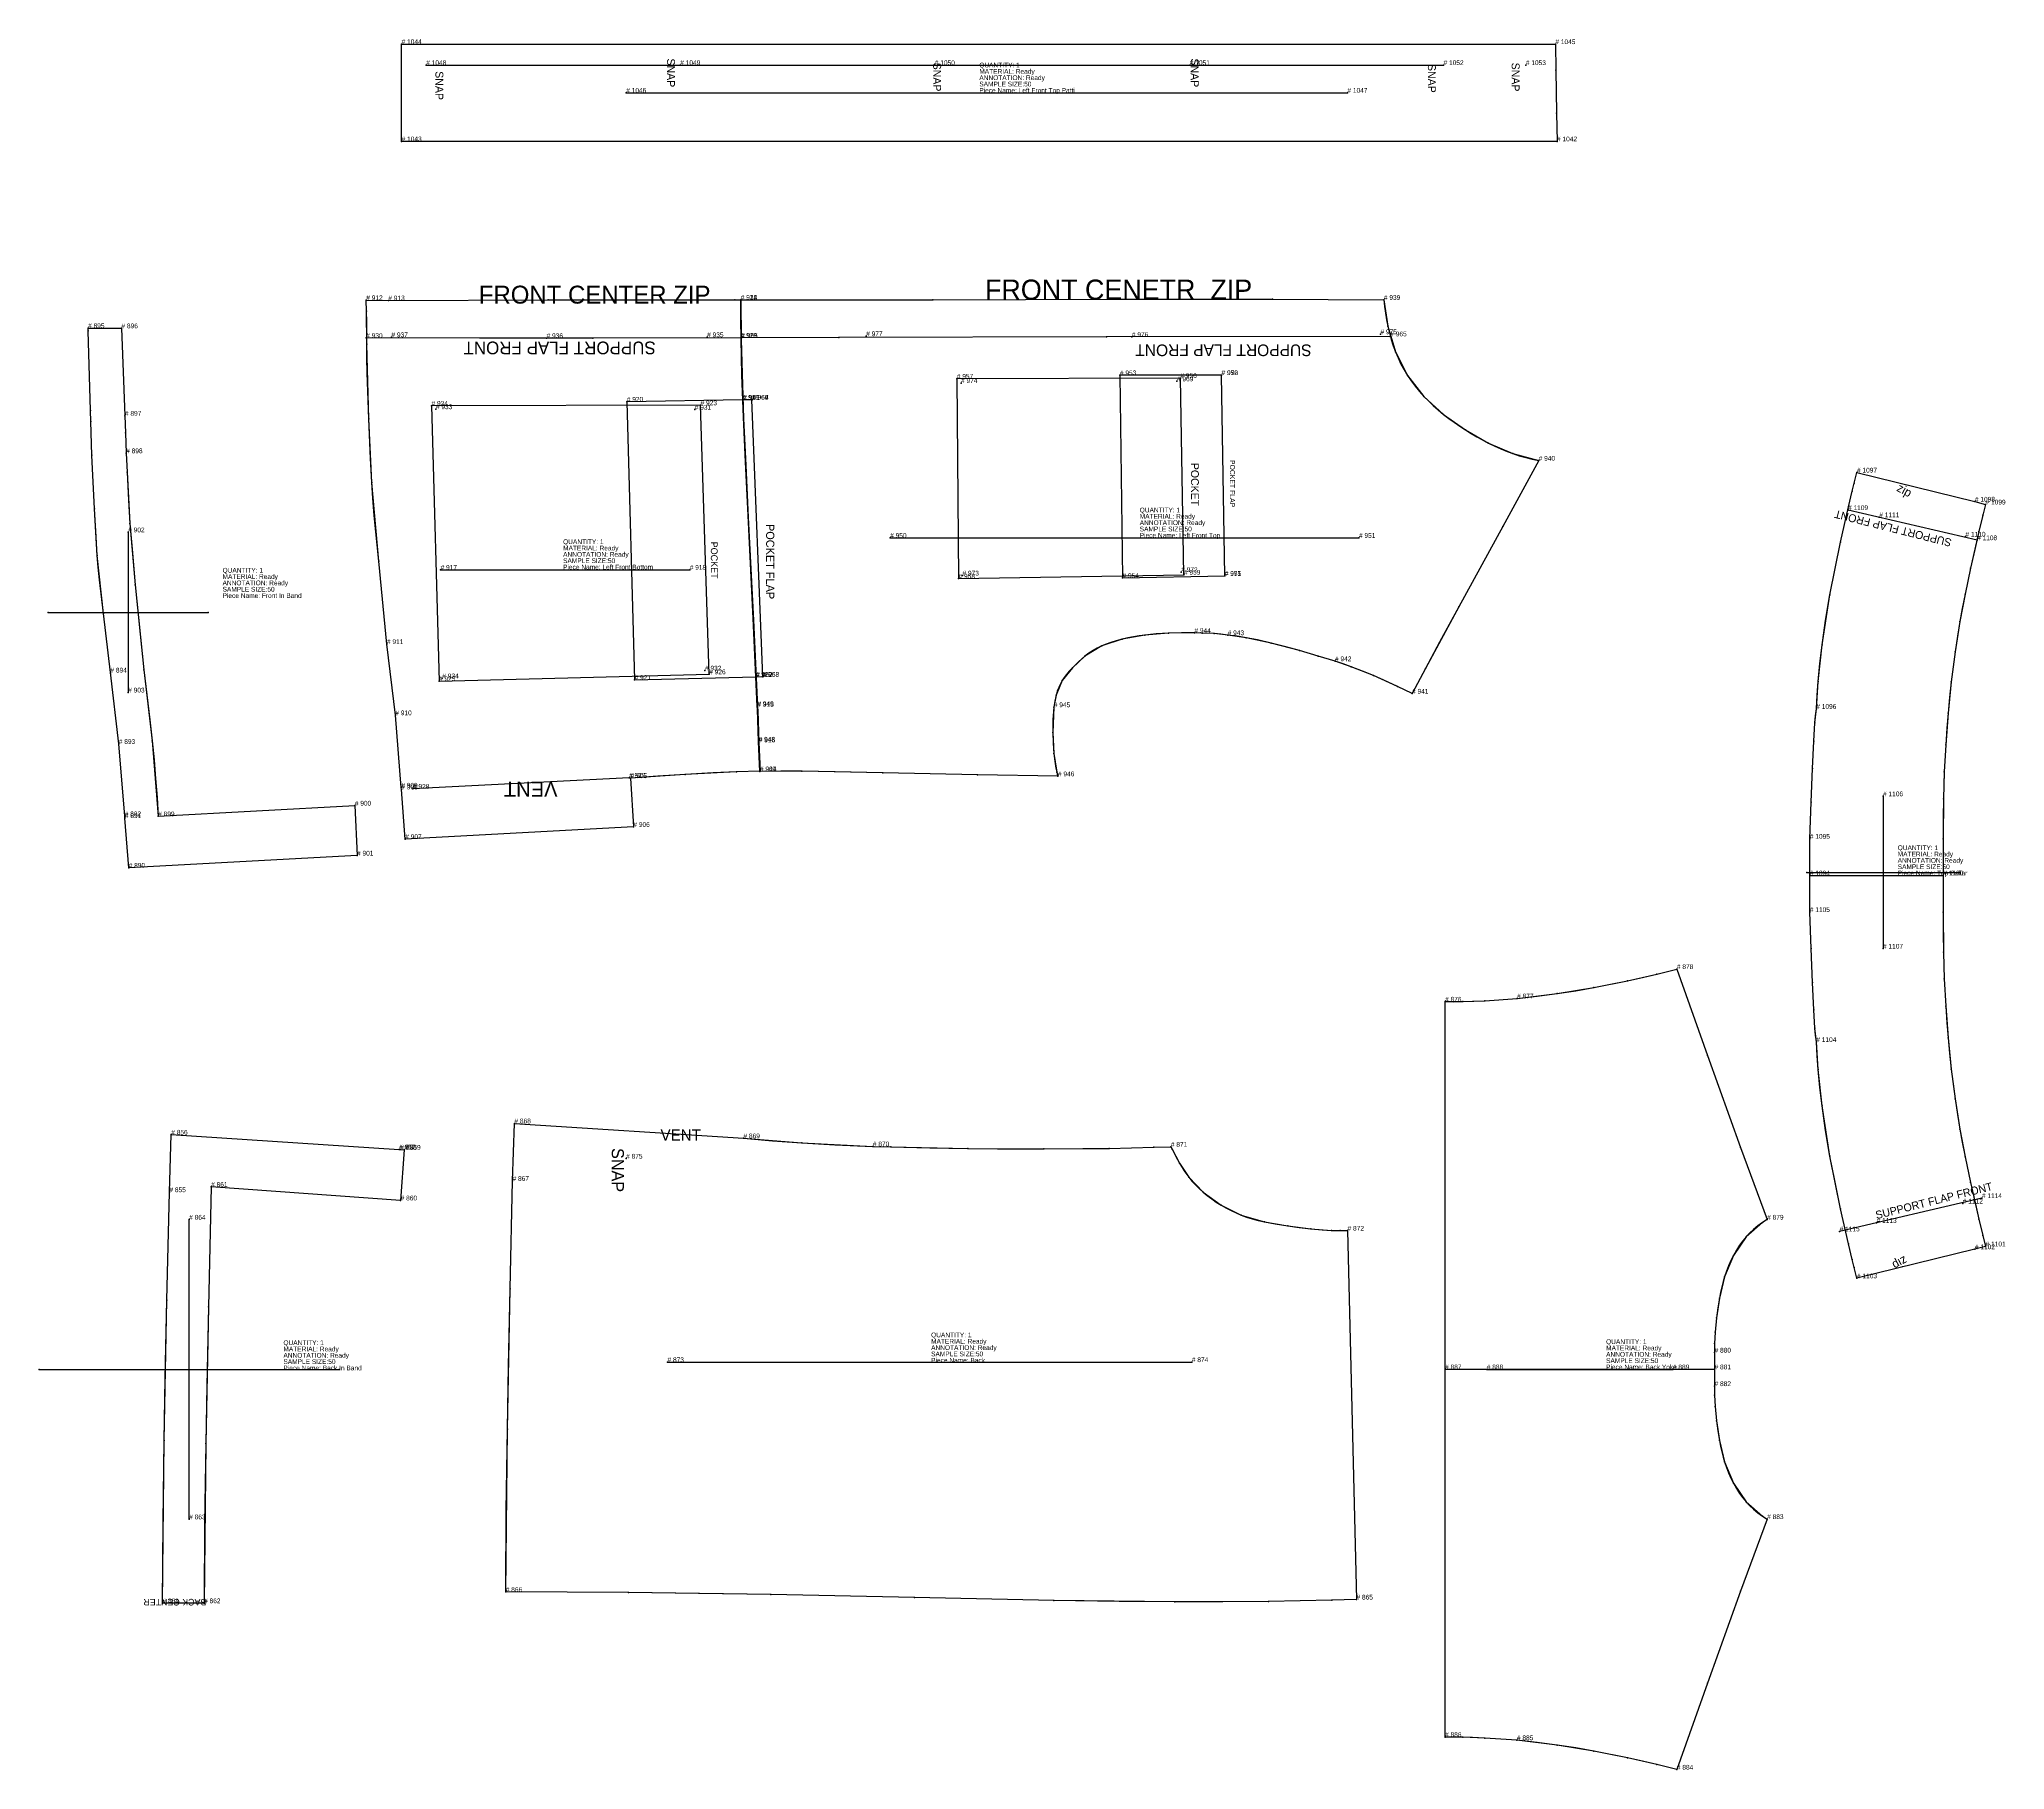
# Model space of a CAD drawing. Extents: x -8402 to 434, y -368 to 2685.
# Drawn here: x -4257 to -3015, y -159 to 935 of the extents above; entities that cross this region are included whole.
import ezdxf

# ---------------------------------------------------------------- set-up
doc = ezdxf.new("R2010")
doc.units = 0

# ---------------------------------------------------------------- blocks, each defined once
blk = doc.blocks.new('Back In Band_5041')
at = {"layer": '1'}
blk.add_lwpolyline([(-4179.4702, -53.74), (-4178.4399, 49.17), (-4176.6699, 137.94), (-4175.1099, 206.18), (-4173.9302, 242.56), (-4030, 233.17), (-4029.2, 233.12), (-4026.6899, 232.98), (-4028.97, 200.96), (-4148.7598, 209.54), (-4150.4302, 133.74), (-4152.1802, 47.24), (-4153.21, -53.71), (-4179.4702, -53.74)], close=True, dxfattribs=at)
at = {"layer": '2'}
for p in [(-4173.9302, 242.56), (-4030, 233.17), (-4029.2, 233.12), (-4026.6899, 232.98), (-4175.1099, 206.18), (-4148.7598, 209.54), (-4028.97, 200.96), (-4162.6201, 188.82), (-4257.3599, 94.08), (-4067.8799, 94.08), (-4162.6201, -0.66), (-4179.4702, -53.74), (-4153.21, -53.71)]:
    blk.add_point(p, dxfattribs=at)
at = {"layer": '3'}
for p in [(-4176.6699, 137.94), (-4150.4302, 133.74), (-4178.4399, 49.17), (-4152.1802, 47.24)]:
    blk.add_point(p, dxfattribs=at)
at = {"layer": '4'}
for p in [(-4029.2, 233.12, 5), (-4179.4702, -53.74, 5), (-4153.21, -53.71, 5)]:
    blk.add_point(p, dxfattribs=at)
at = {"layer": '5'}
blk.add_line((-4257.3599, 94.08), (-4067.8799, 94.08), dxfattribs=at)
at = {"layer": '7'}
blk.add_line((-4162.6201, -0.66), (-4162.6201, 188.82), dxfattribs=at)
at = {"layer": '84'}
blk.add_lwpolyline([(-4179.4702, -53.74), (-4179.1099, -2.28), (-4178.4399, 49.17), (-4177.73, 88.34), (-4176.6699, 137.94), (-4175.1099, 206.18), (-4173.9302, 242.56), (-4030, 233.17), (-4029.2, 233.12), (-4026.6899, 232.98), (-4028.97, 200.96), (-4148.7598, 209.54), (-4150.4302, 133.74), (-4151.5, 83.77), (-4152.1802, 47.24), (-4152.8599, -3.23), (-4153.21, -53.71), (-4179.4702, -53.74)], close=True, dxfattribs=at)
at = {"layer": '1'}
for s, p in [('# 856', (-4173.9302, 242.56)), ('# 857', (-4030, 233.17)), ('# 858', (-4029.2, 233.12)), ('# 859', (-4026.6899, 232.98)), ('# 861', (-4148.7598, 209.54)), ('# 855', (-4175.1099, 206.18)), ('# 860', (-4028.97, 200.96)), ('QUANTITY: 1', (-4103.0698, 109.53)), ('ANNOTATION: Ready', (-4103.0698, 101.53)), ('SAMPLE SIZE:50', (-4103.0698, 97.53)), ('MATERIAL: Ready', (-4103.0698, 105.53)), ('Piece Name: Back In Band', (-4103.0698, 93.53)), ('# 854', (-4179.4702, -53.74)), ('# 862', (-4153.21, -53.71))]:
    blk.add_text(s, height=3, dxfattribs=at).set_placement(p)
at = {"layer": '15'}
blk.add_text('BACK CENTER', height=4.19, rotation=180, dxfattribs=at).set_placement((-4151.7598, -50.95))
at = {"layer": '7'}
for s, p in [('# 864', (-4162.6201, 188.82)), ('# 863', (-4162.6201, -0.66))]:
    blk.add_text(s, height=3, dxfattribs=at).set_placement(p)
blk = doc.blocks.new('Back_5042')
at = {"layer": '1'}
blk.add_lwpolyline([(-3424.8301, -51.37), (-3440.49, -51.74), (-3480.54, -52.57), (-3539.7, -52.88), (-3616.22, -51.94), (-3704.1599, -50.1), (-3795.0801, -48.24), (-3884.9299, -47.01), (-3962.5601, -46.59), (-3961.53, 56.29), (-3959.79, 145.07), (-3958.23, 213.3), (-3957.05, 249.69), (-3812.29, 240.24), (-3775.47, 237.28), (-3730.52, 235.14), (-3719.22, 234.76), (-3670.5701, 233.75), (-3622.3601, 233.65), (-3581.1299, 233.86), (-3552.8899, 234.58), (-3542.1699, 234.89), (-3541.4399, 233.3), (-3536.8, 224.59), (-3530.8201, 215.62), (-3521.8101, 206.23), (-3510.47, 197.98), (-3497.6299, 191.67), (-3483.0801, 187.42), (-3468.1299, 184.84), (-3453.73, 183.04), (-3440.6699, 181.95), (-3435.24, 181.84), (-3430.46, 181.84), (-3424.8301, -51.37)], close=True, dxfattribs=at)
at = {"layer": '13'}
blk.add_point((-3886.46, 227.38, 10), dxfattribs=at)
at = {"layer": '2'}
for p in [(-3957.05, 249.69), (-3812.29, 240.24), (-3542.1699, 234.89), (-3958.23, 213.3), (-3430.46, 181.84), (-3860.28, 98.73), (-3528.8999, 98.73), (-3962.5601, -46.59), (-3424.8301, -51.37)]:
    blk.add_point(p, dxfattribs=at)
at = {"layer": '3'}
for p in [(-3775.47, 237.28), (-3730.52, 235.14), (-3719.22, 234.76), (-3670.5701, 233.75), (-3622.3601, 233.65), (-3581.1299, 233.86), (-3552.8899, 234.58), (-3541.4399, 233.3), (-3536.8, 224.59), (-3530.8201, 215.62), (-3521.8101, 206.23), (-3510.47, 197.98), (-3497.6299, 191.67), (-3483.0801, 187.42), (-3468.1299, 184.84), (-3453.73, 183.04), (-3440.6699, 181.95), (-3435.24, 181.84), (-3959.79, 145.07), (-3961.53, 56.29), (-3884.9299, -47.01), (-3795.0801, -48.24), (-3704.1599, -50.1), (-3616.22, -51.94), (-3539.7, -52.88), (-3480.54, -52.57), (-3440.49, -51.74)]:
    blk.add_point(p, dxfattribs=at)
at = {"layer": '4'}
for p in [(-3812.29, 240.24, 5), (-3730.52, 235.14, 5), (-3430.46, 181.84, 5), (-3962.5601, -46.59, 5)]:
    blk.add_point(p, dxfattribs=at)
at = {"layer": '5'}
blk.add_line((-3860.28, 98.73), (-3528.8999, 98.73), dxfattribs=at)
at = {"layer": '7'}
blk.add_line((-3860.28, 98.73), (-3528.8999, 98.73), dxfattribs=at)
at = {"layer": '84'}
blk.add_lwpolyline([(-3424.8301, -51.37), (-3440.49, -51.74), (-3480.54, -52.57), (-3509.3401, -52.87), (-3539.7, -52.88), (-3574.9199, -52.58), (-3616.22, -51.94), (-3704.1599, -50.1), (-3795.0801, -48.24), (-3840.71, -47.52), (-3884.9299, -47.01), (-3923.74, -46.72), (-3962.5601, -46.59), (-3962.2, 4.85), (-3961.53, 56.29), (-3960.8201, 96.08), (-3959.79, 145.07), (-3958.23, 213.3), (-3957.05, 249.69), (-3812.29, 240.24), (-3793.8899, 238.61), (-3775.47, 237.28), (-3754.6499, 236.13), (-3730.52, 235.14), (-3719.22, 234.76), (-3694.47, 234.11), (-3670.5701, 233.75), (-3651.78, 233.65), (-3622.3601, 233.65), (-3597.8601, 233.68), (-3581.1299, 233.86), (-3552.8899, 234.58), (-3542.1699, 234.89), (-3541.4399, 233.3), (-3539.3101, 229.06), (-3536.8, 224.59), (-3533.75, 219.69), (-3530.8201, 215.62), (-3528.8301, 213.21), (-3526.6699, 210.84), (-3524.3301, 208.51), (-3521.8101, 206.23), (-3519.1201, 204), (-3516.3301, 201.88), (-3513.45, 199.87), (-3510.47, 197.98), (-3507.3401, 196.18), (-3504.1499, 194.52), (-3500.9099, 193.02), (-3497.6299, 191.67), (-3494.28, 190.47), (-3490.76, 189.36), (-3487.04, 188.35), (-3483.0801, 187.42), (-3476.25, 186.1), (-3468.1299, 184.84), (-3461.1599, 183.91), (-3453.73, 183.04), (-3446.48, 182.32), (-3440.6699, 181.95), (-3435.24, 181.84), (-3430.46, 181.84), (-3424.8301, -51.37)], close=True, dxfattribs=at)
at = {"layer": '1'}
for s, p in [('# 868', (-3957.05, 249.69)), ('# 869', (-3812.29, 240.24)), ('# 870', (-3730.52, 235.14)), ('# 871', (-3542.1699, 234.89)), ('# 867', (-3958.23, 213.3)), ('# 872', (-3430.46, 181.84)), ('QUANTITY: 1', (-3693.6899, 114.4)), ('MATERIAL: Ready', (-3693.6899, 110.4)), ('ANNOTATION: Ready', (-3693.6899, 106.4)), ('SAMPLE SIZE:50', (-3693.6899, 102.4)), ('Piece Name: Back', (-3693.6899, 98.4)), ('# 866', (-3962.5601, -46.59)), ('# 865', (-3424.8301, -51.37))]:
    blk.add_text(s, height=3, dxfattribs=at).set_placement(p)
at = {"layer": '13'}
blk.add_text('# 875', height=3, dxfattribs=at).set_placement((-3886.46, 227.38))
at = {"layer": '15'}
blk.add_text('VENT', height=7.15, dxfattribs=at).set_placement((-3864.73, 238.71))
blk.add_text('SNAP', height=7.65, rotation=270, dxfattribs=at).set_placement((-3895.53, 234.07))
at = {"layer": '7'}
for s, p in [('# 873', (-3860.28, 98.73)), ('# 874', (-3528.8999, 98.73))]:
    blk.add_text(s, height=3, dxfattribs=at).set_placement(p)
blk = doc.blocks.new('Back Yoke_5043')
at = {"layer": '1'}
blk.add_lwpolyline([(-3368.8401, 326.65), (-3357.6899, 326.62), (-3343.76, 327.25), (-3323.3201, 328.65), (-3298.0701, 331.72), (-3274.8601, 335.53), (-3253.5601, 339.87), (-3235.03, 344.01), (-3222.3401, 347.24), (-3202.8899, 292.49), (-3182.03, 234.41), (-3165.28, 188.82), (-3168.23, 186.92), (-3178.5901, 177.94), (-3186.54, 166.17), (-3192.1899, 152.72), (-3195.4399, 139.14), (-3197.21, 126.77), (-3198.05, 117.63), (-3198.5, 110.56), (-3198.5, 104.77), (-3198.5, 94.16), (-3198.5, 83.55), (-3198.5, 77.76), (-3198.05, 70.69), (-3197.21, 61.55), (-3195.4399, 49.18), (-3192.1899, 35.6), (-3186.54, 22.15), (-3178.6001, 10.39), (-3168.23, 1.41), (-3165.28, -0.5), (-3182.03, -46.09), (-3202.8899, -104.17), (-3222.3401, -158.92), (-3235.03, -155.69), (-3253.52, -151.56), (-3274.8601, -147.21), (-3298.0701, -143.4), (-3323.4199, -140.32), (-3343.76, -138.93), (-3357.6899, -138.3), (-3368.8401, -138.33), (-3368.8401, 94.16), (-3368.8401, 326.65)], close=True, dxfattribs=at)
at = {"layer": '2'}
for p in [(-3222.3401, 347.24), (-3368.8401, 326.65), (-3323.3201, 328.65), (-3165.28, 188.82), (-3198.5, 104.77), (-3368.8401, 94.16), (-3368.8401, 94.16), (-3342.49, 94.15), (-3224.8501, 94.15), (-3198.5, 94.16), (-3198.5, 94.16), (-3198.5, 83.55), (-3165.28, -0.5), (-3368.8401, -138.33), (-3323.4199, -140.32), (-3222.3401, -158.92)]:
    blk.add_point(p, dxfattribs=at)
at = {"layer": '3'}
for p in [(-3274.8601, 335.53), (-3253.5601, 339.87), (-3235.03, 344.01), (-3357.6899, 326.62), (-3343.76, 327.25), (-3298.0701, 331.72), (-3202.8899, 292.49), (-3182.03, 234.41), (-3168.23, 186.92), (-3178.5901, 177.94), (-3186.54, 166.17), (-3192.1899, 152.72), (-3195.4399, 139.14), (-3197.21, 126.77), (-3198.05, 117.63), (-3198.5, 110.56), (-3198.5, 77.76), (-3198.05, 70.69), (-3197.21, 61.55), (-3195.4399, 49.18), (-3192.1899, 35.6), (-3186.54, 22.15), (-3178.6001, 10.39), (-3168.23, 1.41), (-3182.03, -46.09), (-3202.8899, -104.17), (-3357.6899, -138.3), (-3343.76, -138.93), (-3298.0701, -143.4), (-3274.8601, -147.21), (-3253.52, -151.56), (-3235.03, -155.69)]:
    blk.add_point(p, dxfattribs=at)
at = {"layer": '4'}
for p in [(-3323.3201, 328.65, 5), (-3368.8401, 94.16, 5), (-3198.5, 94.16, 5), (-3323.4199, -140.32, 5)]:
    blk.add_point(p, dxfattribs=at)
at = {"layer": '5'}
blk.add_line((-3342.49, 94.15), (-3224.8501, 94.15), dxfattribs=at)
at = {"layer": '7'}
blk.add_line((-3342.49, 94.15), (-3224.8501, 94.15), dxfattribs=at)
at = {"layer": '8'}
blk.add_lwpolyline([(-3198.5, 94.16), (-3368.8401, 94.16)], dxfattribs=at)
at = {"layer": '84'}
blk.add_lwpolyline([(-3368.8401, 326.65), (-3363.26, 326.57), (-3357.6899, 326.62), (-3351.48, 326.83), (-3343.76, 327.25), (-3323.3201, 328.65), (-3310.6799, 330.05), (-3298.0701, 331.72), (-3286.24, 333.53), (-3274.8601, 335.53), (-3265.4299, 337.38), (-3253.5601, 339.87), (-3243.1899, 342.13), (-3235.03, 344.01), (-3222.3401, 347.24), (-3202.8899, 292.49), (-3182.03, 234.41), (-3165.28, 188.82), (-3168.23, 186.92), (-3171.1499, 184.81), (-3173.8601, 182.6), (-3176.3401, 180.31), (-3178.5901, 177.94), (-3180.7, 175.38), (-3182.72, 172.58), (-3184.6599, 169.52), (-3186.54, 166.17), (-3188.1899, 162.89), (-3189.6799, 159.54), (-3191.01, 156.15), (-3192.1899, 152.72), (-3193.1001, 149.64), (-3193.9399, 146.38), (-3194.71, 142.9), (-3195.4399, 139.14), (-3196.4199, 133.07), (-3197.21, 126.77), (-3198.05, 117.63), (-3198.5, 110.56), (-3198.5, 104.77), (-3198.5, 94.16), (-3198.5, 83.55), (-3198.5, 77.76), (-3198.05, 70.69), (-3197.21, 61.55), (-3196.4199, 55.25), (-3195.4399, 49.18), (-3194.71, 45.42), (-3193.9399, 41.94), (-3193.1001, 38.68), (-3192.1899, 35.6), (-3191.01, 32.17), (-3189.6799, 28.78), (-3188.1899, 25.44), (-3186.54, 22.15), (-3184.6599, 18.8), (-3182.72, 15.74), (-3180.71, 12.94), (-3178.6001, 10.39), (-3176.3601, 8.03), (-3173.8799, 5.75), (-3171.1699, 3.54), (-3168.23, 1.41), (-3165.28, -0.5), (-3182.03, -46.09), (-3202.8899, -104.17), (-3222.3401, -158.92), (-3235.03, -155.69), (-3243.1499, -153.82), (-3253.52, -151.56), (-3265.4299, -149.06), (-3274.8601, -147.21), (-3286.23, -145.21), (-3298.0701, -143.4), (-3310.73, -141.73), (-3323.4199, -140.32), (-3343.76, -138.93), (-3351.49, -138.51), (-3357.6899, -138.3), (-3363.26, -138.25), (-3368.8401, -138.33), (-3368.8401, 94.16), (-3368.8401, 326.65)], close=True, dxfattribs=at)
at = {"layer": '85'}
blk.add_lwpolyline([(-3198.5, 94.16), (-3368.8401, 94.16)], dxfattribs=at)
at = {"layer": '1'}
for s, p in [('# 878', (-3222.3401, 347.24)), ('# 876', (-3368.8401, 326.65)), ('# 877', (-3323.3201, 328.65)), ('# 879', (-3165.28, 188.82)), ('QUANTITY: 1', (-3267.0601, 110.15)), ('ANNOTATION: Ready', (-3267.0601, 102.15)), ('SAMPLE SIZE:50', (-3267.0601, 98.15)), ('MATERIAL: Ready', (-3267.0601, 106.15)), ('# 880', (-3198.5, 104.77)), ('# 887', (-3368.8401, 94.16)), ('Piece Name: Back Yoke', (-3267.0601, 94.15)), ('# 881', (-3198.5, 94.16)), ('# 882', (-3198.5, 83.55)), ('# 883', (-3165.28, -0.5)), ('# 886', (-3368.8401, -138.33)), ('# 885', (-3323.4199, -140.32)), ('# 884', (-3222.3401, -158.92))]:
    blk.add_text(s, height=3, dxfattribs=at).set_placement(p)
at = {"layer": '7'}
for s, p in [('# 888', (-3342.49, 94.15)), ('# 889', (-3224.8501, 94.15))]:
    blk.add_text(s, height=3, dxfattribs=at).set_placement(p)
at = {"layer": '8'}
for s, p in [('# 887', (-3368.8401, 94.16)), ('# 881', (-3198.5, 94.16))]:
    blk.add_text(s, height=3, dxfattribs=at).set_placement(p)
blk = doc.blocks.new('Front In Band_5044')
at = {"layer": '1'}
blk.add_lwpolyline([(-4200.8701, 411.28), (-4203.2798, 442.7), (-4203.3701, 443.85), (-4207.1201, 489.58), (-4212.4199, 534.72), (-4216.8501, 572.09), (-4220.71, 608.69), (-4222.4502, 638.3), (-4224.0801, 672.2), (-4224.71, 693.49), (-4224.9199, 700.3), (-4226.4702, 750.68), (-4226.5298, 752.47), (-4205.4399, 752.36), (-4203.2202, 697.08), (-4202.8799, 686.16), (-4202.46, 673.36), (-4201.9199, 661.37), (-4200.0801, 629.02), (-4196.6802, 590.14), (-4191.25, 536.45), (-4186.02, 491.49), (-4182.2402, 443.8), (-4057.9299, 450.6), (-4056.54, 418.99), (-4200.8701, 411.28)], close=True, dxfattribs=at)
at = {"layer": '2'}
for p in [(-4226.5298, 752.47), (-4205.4399, 752.36), (-4203.2202, 697.08), (-4202.46, 673.36), (-4201.1802, 623.36), (-4251.8101, 572.73), (-4150.5498, 572.73), (-4212.4199, 534.72), (-4201.1802, 522.1), (-4207.1201, 489.58), (-4057.9299, 450.6), (-4203.3701, 443.85), (-4203.2798, 442.7), (-4182.2402, 443.8), (-4200.8701, 411.28), (-4056.54, 418.99)]:
    blk.add_point(p, dxfattribs=at)
at = {"layer": '3'}
for p in [(-4226.4702, 750.68), (-4224.9199, 700.3), (-4224.71, 693.49), (-4202.8799, 686.16), (-4224.0801, 672.2), (-4201.9199, 661.37), (-4222.4502, 638.3), (-4200.0801, 629.02), (-4220.71, 608.69), (-4196.6802, 590.14), (-4216.8501, 572.09), (-4191.25, 536.45), (-4186.02, 491.49)]:
    blk.add_point(p, dxfattribs=at)
at = {"layer": '4'}
for p in [(-4212.3799, 534.37, 5), (-4207.1201, 489.58, 5), (-4203.2798, 442.7, 5)]:
    blk.add_point(p, dxfattribs=at)
at = {"layer": '5'}
blk.add_line((-4251.8101, 572.73), (-4150.5498, 572.73), dxfattribs=at)
at = {"layer": '7'}
blk.add_line((-4201.1802, 623.36), (-4201.1802, 522.1), dxfattribs=at)
at = {"layer": '84'}
blk.add_lwpolyline([(-4200.8701, 411.28), (-4203.2798, 442.7), (-4203.3701, 443.85), (-4207.1201, 489.58), (-4212.4199, 534.72), (-4216.8501, 572.09), (-4219.27, 593.23), (-4220.0698, 601.3), (-4220.71, 608.69), (-4221.5098, 620.53), (-4222.4502, 638.3), (-4223.5298, 659.31), (-4224.0801, 672.2), (-4224.71, 693.49), (-4224.9199, 700.3), (-4226.4702, 750.68), (-4226.5298, 752.47), (-4205.4399, 752.36), (-4203.2202, 697.08), (-4202.8799, 686.16), (-4202.46, 673.36), (-4201.9199, 661.37), (-4201.0098, 643.64), (-4200.0801, 629.02), (-4198.77, 612.67), (-4196.6802, 590.14), (-4193.6499, 558.91), (-4191.25, 536.45), (-4187.5098, 504.87), (-4186.02, 491.49), (-4184.8398, 479.59), (-4183.8198, 467.68), (-4182.9502, 455.75), (-4182.2402, 443.8), (-4057.9299, 450.6), (-4056.54, 418.99), (-4200.8701, 411.28)], close=True, dxfattribs=at)
at = {"layer": '1'}
for s, p in [('# 895', (-4226.5298, 752.47)), ('# 896', (-4205.4399, 752.36)), ('# 897', (-4203.2202, 697.08)), ('# 898', (-4202.46, 673.36)), ('QUANTITY: 1', (-4141.5298, 597.87)), ('MATERIAL: Ready', (-4141.5298, 593.87)), ('ANNOTATION: Ready', (-4141.5298, 589.87)), ('SAMPLE SIZE:50', (-4141.5298, 585.87)), ('Piece Name: Front In Band', (-4141.5298, 581.87)), ('# 894', (-4212.4199, 534.72)), ('# 893', (-4207.1201, 489.58)), ('# 900', (-4057.9299, 450.6)), ('# 892', (-4203.3701, 443.85)), ('# 891', (-4203.2798, 442.7)), ('# 899', (-4182.2402, 443.8)), ('# 890', (-4200.8701, 411.28)), ('# 901', (-4056.54, 418.99))]:
    blk.add_text(s, height=3, dxfattribs=at).set_placement(p)
at = {"layer": '7'}
for s, p in [('# 902', (-4201.1802, 623.36)), ('# 903', (-4201.1802, 522.1))]:
    blk.add_text(s, height=3, dxfattribs=at).set_placement(p)
blk = doc.blocks.new('Left Front Bottom_5045')
at = {"layer": '1'}
blk.add_lwpolyline([(-3801.8401, 472.28), (-3816.71, 471.95), (-3849.1101, 470.34), (-3883.6101, 467.95), (-3881.8701, 437.1), (-4026.0801, 429.4), (-4028.49, 460.82), (-4028.5801, 461.96), (-4032.3301, 507.71), (-4037.6201, 552.72), (-4042.8601, 605.17), (-4047.26, 654.9), (-4049, 695.2), (-4050.4299, 742.29), (-4050.46, 763.25), (-4050.7, 770.13), (-4036.74, 770.01), (-3935.6799, 770.32), (-3817.6499, 770.43), (-3814.03, 770.43), (-3813.76, 745.01), (-3812.1799, 695.27), (-3809.3, 632.68), (-3805.99, 567.84), (-3803.45, 513.11), (-3803.3201, 510.39), (-3802.6201, 490.53), (-3801.8401, 472.28)], close=True, dxfattribs=at)
at = {"layer": '13'}
for p in [(-4034.78, 746.74, 10), (-3936.73, 746.13, 10), (-3835.27, 746.74, 10), (-4006.6699, 701.22, 10), (-3843.1001, 700.91, 10), (-3836.6101, 536.01, 10), (-4002.6499, 531.06, 10)]:
    blk.add_point(p, dxfattribs=at)
at = {"layer": '2'}
for p in [(-3814.03, 770.43), (-4050.7, 770.13), (-4036.74, 770.01), (-4050.75, 746.23), (-3814.0601, 746.33), (-4009.45, 703.38), (-3886.05, 705.96), (-3839.3899, 703.69), (-3812.8201, 707.18), (-4003.7, 599.66), (-3846.26, 599.66), (-4037.6201, 552.72), (-4004.71, 529.31), (-3881.1101, 530.03), (-3833.9299, 533.64), (-3804.5801, 531.99), (-3803.45, 513.11), (-4032.3301, 507.71), (-3802.6201, 490.53), (-3801.8401, 472.28), (-4028.5801, 461.96), (-4028.49, 460.82), (-4021.1899, 461.23), (-3884.6101, 468.23), (-3883.6101, 467.95), (-3881.8701, 437.1), (-4026.0801, 429.4)]:
    blk.add_point(p, dxfattribs=at)
at = {"layer": '3'}
for p in [(-3935.6799, 770.32), (-3817.6499, 770.43), (-4050.46, 763.25), (-3907.5801, 746.02), (-4050.4299, 742.29), (-3813.76, 745.01), (-4049, 695.2), (-3812.1799, 695.27), (-4047.26, 654.9), (-3809.3, 632.68), (-4042.8601, 605.17), (-3805.99, 567.84), (-3803.3201, 510.39), (-3849.1101, 470.34), (-3816.71, 471.95)]:
    blk.add_point(p, dxfattribs=at)
at = {"layer": '4'}
for p in [(-4036.74, 770.01, 5), (-3803.45, 513.11, 5), (-4032.3301, 507.71, 5), (-3802.6201, 490.53, 5), (-4028.49, 460.82, 5)]:
    blk.add_point(p, dxfattribs=at)
at = {"layer": '5'}
blk.add_line((-4003.7, 599.66), (-3846.26, 599.66), dxfattribs=at)
at = {"layer": '7'}
blk.add_line((-4003.7, 599.66), (-3846.26, 599.66), dxfattribs=at)
at = {"layer": '8'}
for points in [[(-3814.0601, 746.33), (-3907.5801, 746.02), (-4050.75, 746.23)], [(-3812.8201, 707.18), (-3886.05, 705.96), (-3881.1101, 530.03), (-3804.5801, 531.99)], [(-3884.6101, 468.23), (-4021.1899, 461.23)]]:
    blk.add_lwpolyline(points, dxfattribs=at)
blk.add_lwpolyline([(-3839.3899, 703.69), (-4009.45, 703.38), (-4004.71, 529.31), (-3833.9299, 533.64), (-3839.3899, 703.69)], close=True, dxfattribs=at)
at = {"layer": '84'}
blk.add_lwpolyline([(-3801.8401, 472.28), (-3816.71, 471.95), (-3831.53, 471.33), (-3849.1101, 470.34), (-3866.3601, 469.21), (-3883.6101, 467.95), (-3881.8701, 437.1), (-4026.0801, 429.4), (-4028.49, 460.82), (-4028.5801, 461.96), (-4032.3301, 507.71), (-4037.6201, 552.72), (-4042.8601, 605.17), (-4045.6699, 634.08), (-4046.5701, 644.96), (-4047.26, 654.9), (-4048.04, 669.99), (-4049, 695.2), (-4050.1101, 724.12), (-4050.3401, 733.67), (-4050.4299, 742.29), (-4050.3899, 756.38), (-4050.46, 763.25), (-4050.7, 770.13), (-4036.74, 770.01), (-3935.6799, 770.32), (-3817.6499, 770.43), (-3814.03, 770.43), (-3813.95, 757.72), (-3813.76, 745.01), (-3813.1699, 722.27), (-3812.1799, 695.27), (-3810.8999, 665.83), (-3809.3, 632.68), (-3805.99, 567.84), (-3803.45, 513.11), (-3803.3201, 510.39), (-3802.9199, 500.46), (-3802.6201, 490.53), (-3801.8401, 472.28)], close=True, dxfattribs=at)
at = {"layer": '85'}
for points in [[(-3814.0601, 746.33), (-3907.5801, 746.02), (-3979.1599, 746.02), (-4050.75, 746.23)], [(-3812.8201, 707.18), (-3886.05, 705.96), (-3881.1101, 530.03), (-3804.5801, 531.99)], [(-3884.6101, 468.23), (-4021.1899, 461.23)]]:
    blk.add_lwpolyline(points, dxfattribs=at)
blk.add_lwpolyline([(-3839.3899, 703.69), (-4009.45, 703.38), (-4004.71, 529.31), (-3833.9299, 533.64), (-3839.3899, 703.69)], close=True, dxfattribs=at)
at = {"layer": '1'}
for s, p in [('# 912', (-4050.7, 770.13)), ('# 913', (-4036.74, 770.01)), ('# 914', (-3814.03, 770.43)), ('ANNOTATION: Ready', (-3926.29, 607.91)), ('QUANTITY: 1', (-3926.29, 615.91)), ('MATERIAL: Ready', (-3926.29, 611.91)), ('SAMPLE SIZE:50', (-3926.29, 603.91)), ('Piece Name: Left Front Bottom', (-3926.29, 599.91)), ('# 911', (-4037.6201, 552.72)), ('# 910', (-4032.3301, 507.71)), ('# 915', (-3803.45, 513.11)), ('# 916', (-3802.6201, 490.53)), ('# 904', (-3801.8401, 472.28)), ('# 909', (-4028.5801, 461.96)), ('# 908', (-4028.49, 460.82)), ('# 905', (-3883.6101, 467.95)), ('# 906', (-3881.8701, 437.1)), ('# 907', (-4026.0801, 429.4))]:
    blk.add_text(s, height=3, dxfattribs=at).set_placement(p)
at = {"layer": '13'}
for s, p in [('# 937', (-4034.78, 746.74)), ('# 936', (-3936.73, 746.13)), ('# 935', (-3835.27, 746.74)), ('# 933', (-4006.6699, 701.22)), ('# 931', (-3843.1001, 700.91)), ('# 932', (-3836.6101, 536.01)), ('# 934', (-4002.6499, 531.06))]:
    blk.add_text(s, height=3, dxfattribs=at).set_placement(p)
at = {"layer": '15'}
blk.add_text('FRONT CENTER ZIP', height=11.33, dxfattribs=at).set_placement((-3979.5801, 767.96))
for s, height, rotation, p in [('SUPPORT FLAP FRONT', 8.02, 180, (-3867.72, 743.96)), ('POCKET', 4.26, 270, (-3832.8999, 617.47)), ('VENT', 9.5, 180, (-3929.8301, 465.66))]:
    blk.add_text(s, height=height, rotation=rotation, dxfattribs=at).set_placement(p)
at = {"layer": '7'}
for s, p in [('# 917', (-4003.7, 599.66)), ('# 918', (-3846.26, 599.66))]:
    blk.add_text(s, height=3, dxfattribs=at).set_placement(p)
at = {"layer": '8'}
for s, p in [('# 930', (-4050.75, 746.23)), ('# 929', (-3814.0601, 746.33)), ('# 920', (-3886.05, 705.96)), ('# 919', (-3812.8201, 707.18)), ('# 924', (-4009.45, 703.38)), ('# 923', (-3839.3899, 703.69)), ('# 926', (-3833.9299, 533.64)), ('# 922', (-3804.5801, 531.99)), ('# 925', (-4004.71, 529.31)), ('# 921', (-3881.1101, 530.03)), ('# 928', (-4021.1899, 461.23)), ('# 927', (-3884.6101, 468.23))]:
    blk.add_text(s, height=3, dxfattribs=at).set_placement(p)
blk = doc.blocks.new('Left Front Top_5046')
at = {"layer": '1'}
blk.add_lwpolyline([(-3814.03, 770.43), (-3692.5801, 770.44), (-3575.5701, 770.74), (-3477.8301, 770.74), (-3407.52, 770.31), (-3405.0601, 753.65), (-3400.24, 737.52), (-3392.6101, 722.5), (-3382.2, 709.27), (-3369.75, 697.93), (-3356.02, 688.15), (-3341.3799, 679.82), (-3325.9199, 673.13), (-3309.6699, 668.67), (-3332.27, 627.11), (-3360.1299, 576.26), (-3381.28, 537.35), (-3389.71, 521.38), (-3398.98, 525.79), (-3413.99, 532.73), (-3428.1001, 538.37), (-3438.4099, 541.86), (-3449.02, 545.07), (-3460.95, 548.6), (-3478.8601, 553.3), (-3494.49, 556.69), (-3506.24, 558.31), (-3514.8401, 559.3), (-3522.3601, 559.53), (-3527.28, 559.72), (-3543.6299, 559.62), (-3558.6101, 558.41), (-3572.96, 555.75), (-3585.8701, 551.49), (-3596.55, 544.98), (-3604.4099, 537.72), (-3610.78, 529.67), (-3614.71, 520.31), (-3616.1299, 512.8), (-3616.8, 496.8), (-3616.1299, 483.52), (-3614.1899, 471.63), (-3613.8301, 470.24), (-3613.54, 469.12), (-3664.3799, 470.01), (-3724.3101, 471.34), (-3775.48, 472.28), (-3801.8899, 472.19), (-3802.71, 491.02), (-3803.45, 511.27), (-3803.54, 513.47), (-3806.1299, 568.94), (-3809.4299, 633.99), (-3812.3, 696.12), (-3813.8201, 745.48), (-3814.03, 770.43)], close=True, dxfattribs=at)
at = {"layer": '13'}
for p in [(-3734.73, 747.38, 10), (-3566.8301, 746.86, 10), (-3409.6699, 748.61, 10), (-3510.0801, 722.76, 10), (-3674.78, 717.71, 10), (-3538.3, 718.84, 10), (-3806.8301, 707.2, 10), (-3535.6299, 598.23, 10), (-3673.8501, 596.07, 10), (-3508.1201, 595.76, 10), (-3800.1299, 532, 10)]:
    blk.add_point(p, dxfattribs=at)
at = {"layer": '2'}
for p in [(-3814.03, 770.43), (-3407.52, 770.31), (-3813.6201, 746.24), (-3403.46, 747.26), (-3677.46, 720.49), (-3574.3501, 722.66), (-3536.1399, 720.9), (-3510.1799, 722.76), (-3812.3899, 707.1), (-3806.9299, 707.2), (-3806.9299, 707.2), (-3309.6699, 668.67), (-3719.5901, 619.84), (-3423.25, 619.84), (-3533.8701, 596.58), (-3676.3201, 594.11), (-3572.71, 594.52), (-3508.1201, 595.86), (-3527.28, 559.72), (-3506.24, 558.31), (-3438.4099, 541.86), (-3804.1499, 531.9), (-3800.1299, 532.11), (-3803.54, 513.47), (-3616.1299, 512.8), (-3389.71, 521.38), (-3802.71, 491.02), (-3801.8899, 472.19), (-3613.54, 469.12)]:
    blk.add_point(p, dxfattribs=at)
at = {"layer": '3'}
for p in [(-3692.5801, 770.44), (-3575.5701, 770.74), (-3477.8301, 770.74), (-3813.8201, 745.48), (-3752.03, 746.45), (-3582.9099, 746.96), (-3405.0601, 753.65), (-3400.24, 737.52), (-3392.6101, 722.5), (-3382.2, 709.27), (-3812.3, 696.12), (-3369.75, 697.93), (-3356.02, 688.15), (-3341.3799, 679.82), (-3325.9199, 673.13), (-3809.4299, 633.99), (-3332.27, 627.11), (-3360.1299, 576.26), (-3806.1299, 568.94), (-3543.6299, 559.62), (-3522.3601, 559.53), (-3514.8401, 559.3), (-3585.8701, 551.49), (-3572.96, 555.75), (-3558.6101, 558.41), (-3494.49, 556.69), (-3478.8601, 553.3), (-3460.95, 548.6), (-3604.4099, 537.72), (-3596.55, 544.98), (-3449.02, 545.07), (-3428.1001, 538.37), (-3381.28, 537.35), (-3610.78, 529.67), (-3413.99, 532.73), (-3398.98, 525.79), (-3803.45, 511.27), (-3614.71, 520.31), (-3616.8, 496.8), (-3775.48, 472.28), (-3616.1299, 483.52), (-3724.3101, 471.34), (-3664.3799, 470.01), (-3614.1899, 471.63), (-3613.8301, 470.24)]:
    blk.add_point(p, dxfattribs=at)
at = {"layer": '4'}
for p in [(-3527.28, 559.72, 5), (-3438.4099, 541.86, 5), (-3802.71, 491.02, 5)]:
    blk.add_point(p, dxfattribs=at)
at = {"layer": '5'}
blk.add_line((-3719.5901, 619.84), (-3423.25, 619.84), dxfattribs=at)
at = {"layer": '7'}
blk.add_line((-3719.5901, 619.84), (-3423.25, 619.84), dxfattribs=at)
at = {"layer": '8'}
for points in [[(-3403.46, 747.26), (-3582.9099, 746.96), (-3752.03, 746.45), (-3813.6201, 746.24)], [(-3806.9299, 707.2), (-3812.3899, 707.1)], [(-3804.1499, 531.9), (-3800.1299, 532.11), (-3806.9299, 707.2)]]:
    blk.add_lwpolyline(points, dxfattribs=at)
for points in [[(-3536.1399, 720.9), (-3677.46, 720.49), (-3676.3201, 594.11), (-3533.8701, 596.58), (-3536.1399, 720.9)], [(-3510.1799, 722.76), (-3574.3501, 722.66), (-3572.71, 594.52), (-3508.1201, 595.86), (-3510.1799, 722.76)]]:
    blk.add_lwpolyline(points, close=True, dxfattribs=at)
at = {"layer": '84'}
blk.add_lwpolyline([(-3814.03, 770.43), (-3753.3, 770.38), (-3692.5801, 770.44), (-3575.5701, 770.74), (-3522.3501, 770.81), (-3477.8301, 770.74), (-3442.6699, 770.58), (-3407.52, 770.31), (-3407.1201, 766.11), (-3406.5701, 761.93), (-3405.8899, 757.78), (-3405.0601, 753.65), (-3404.05, 749.39), (-3402.9099, 745.28), (-3401.6399, 741.33), (-3400.24, 737.52), (-3398.5801, 733.57), (-3396.75, 729.75), (-3394.76, 726.05), (-3392.6101, 722.5), (-3390.3101, 719.1), (-3387.8101, 715.76), (-3385.1001, 712.48), (-3382.2, 709.27), (-3379.3899, 706.41), (-3376.3799, 703.57), (-3373.1699, 700.75), (-3369.75, 697.93), (-3366.47, 695.39), (-3363.0901, 692.91), (-3359.6101, 690.5), (-3356.02, 688.15), (-3352.4199, 685.92), (-3348.79, 683.79), (-3345.1001, 681.76), (-3341.3799, 679.82), (-3337.4099, 677.89), (-3333.51, 676.13), (-3329.6899, 674.55), (-3325.9199, 673.13), (-3321.9299, 671.79), (-3317.8899, 670.6), (-3313.8101, 669.56), (-3309.6699, 668.67), (-3332.27, 627.11), (-3360.1299, 576.26), (-3372.3501, 553.91), (-3381.28, 537.35), (-3389.71, 521.38), (-3398.98, 525.79), (-3407.6201, 529.86), (-3413.99, 532.73), (-3421.02, 535.67), (-3428.1001, 538.37), (-3433.23, 540.17), (-3438.4099, 541.86), (-3449.02, 545.07), (-3460.95, 548.6), (-3469.54, 550.95), (-3478.8601, 553.3), (-3487.4199, 555.29), (-3494.49, 556.69), (-3500.3501, 557.61), (-3506.24, 558.31), (-3510.53, 558.93), (-3514.8401, 559.3), (-3522.3601, 559.53), (-3527.28, 559.72), (-3535.46, 559.81), (-3543.6299, 559.62), (-3551.47, 559.15), (-3558.6101, 558.41), (-3562.24, 557.89), (-3565.8401, 557.27), (-3569.4099, 556.56), (-3572.96, 555.75), (-3576.6699, 554.78), (-3580, 553.77), (-3583.05, 552.68), (-3585.8701, 551.49), (-3588.6399, 550.13), (-3591.3501, 548.58), (-3594, 546.86), (-3596.55, 544.98), (-3598.48, 543.4), (-3600.4199, 541.68), (-3604.4099, 537.72), (-3606.4199, 535.52), (-3608.1001, 533.51), (-3609.54, 531.57), (-3610.78, 529.67), (-3611.95, 527.55), (-3613, 525.28), (-3613.9199, 522.86), (-3614.71, 520.31), (-3615.5801, 516.59), (-3616.1299, 512.8), (-3616.6599, 504.8), (-3616.8, 496.8), (-3616.6101, 490.04), (-3616.1299, 483.52), (-3615.76, 480.19), (-3615.3201, 477.15), (-3614.8, 474.31), (-3614.1899, 471.63), (-3613.8301, 470.24), (-3613.54, 469.12), (-3664.3799, 470.01), (-3724.3101, 471.34), (-3754.24, 472.01), (-3775.48, 472.28), (-3788.6799, 472.3), (-3801.8899, 472.19), (-3802.71, 491.02), (-3803.45, 511.27), (-3803.54, 513.47), (-3806.1299, 568.94), (-3809.4299, 633.99), (-3811.0601, 667.71), (-3812.3, 696.12), (-3813.27, 722.8), (-3813.8201, 745.48), (-3813.98, 757.95), (-3814.03, 770.43)], close=True, dxfattribs=at)
at = {"layer": '85'}
for points in [[(-3403.46, 747.26), (-3582.9099, 746.96), (-3752.03, 746.45), (-3813.6201, 746.24)], [(-3806.9299, 707.2), (-3812.3899, 707.1)], [(-3804.1499, 531.9), (-3800.1299, 532.11), (-3806.9299, 707.2)]]:
    blk.add_lwpolyline(points, dxfattribs=at)
for points in [[(-3536.1399, 720.9), (-3677.46, 720.49), (-3676.3201, 594.11), (-3533.8701, 596.58), (-3536.1399, 720.9)], [(-3510.1799, 722.76), (-3574.3501, 722.66), (-3572.71, 594.52), (-3508.1201, 595.86), (-3510.1799, 722.76)]]:
    blk.add_lwpolyline(points, close=True, dxfattribs=at)
at = {"layer": '1'}
for s, p in [('# 938', (-3814.03, 770.43)), ('# 939', (-3407.52, 770.31)), ('# 940', (-3309.6699, 668.67)), ('QUANTITY: 1', (-3561.8401, 635.96)), ('MATERIAL: Ready', (-3561.8401, 631.96)), ('ANNOTATION: Ready', (-3561.8401, 627.96)), ('SAMPLE SIZE:50', (-3561.8401, 623.96)), ('Piece Name: Left Front Top', (-3561.8401, 619.96)), ('# 944', (-3527.28, 559.72)), ('# 943', (-3506.24, 558.31)), ('# 942', (-3438.4099, 541.86)), ('# 941', (-3389.71, 521.38)), ('# 949', (-3803.54, 513.47)), ('# 945', (-3616.1299, 512.8)), ('# 948', (-3802.71, 491.02)), ('# 947', (-3801.8899, 472.19)), ('# 946', (-3613.54, 469.12))]:
    blk.add_text(s, height=3, dxfattribs=at).set_placement(p)
at = {"layer": '13'}
for s, p in [('# 977', (-3734.73, 747.38)), ('# 976', (-3566.8301, 746.86)), ('# 975', (-3409.6699, 748.61)), ('# 974', (-3674.78, 717.71)), ('# 969', (-3538.3, 718.84)), ('# 970', (-3510.0801, 722.76)), ('# 967', (-3806.8301, 707.2)), ('# 973', (-3673.8501, 596.07)), ('# 972', (-3535.6299, 598.23)), ('# 971', (-3508.1201, 595.76)), ('# 968', (-3800.1299, 532))]:
    blk.add_text(s, height=3, dxfattribs=at).set_placement(p)
at = {"layer": '15'}
blk.add_text('FRONT CENETR  ZIP', height=12.7, dxfattribs=at).set_placement((-3659.6399, 770.45))
for s, height, rotation, p in [('SUPPORT FLAP FRONT', 7.35, 180, (-3453.23, 742.12)), ('POCKET', 4.96, 270, (-3529.45, 667.24)), ('POCKET FLAP', 3.14, 270, (-3504.8301, 669.1)), ('POCKET FLAP', 5.16, 270, (-3797.96, 628.62))]:
    blk.add_text(s, height=height, rotation=rotation, dxfattribs=at).set_placement(p)
at = {"layer": '7'}
for s, p in [('# 950', (-3719.5901, 619.84)), ('# 951', (-3423.25, 619.84))]:
    blk.add_text(s, height=3, dxfattribs=at).set_placement(p)
at = {"layer": '8'}
for s, p in [('# 966', (-3813.6201, 746.24)), ('# 965', (-3403.46, 747.26)), ('# 957', (-3677.46, 720.49)), ('# 953', (-3574.3501, 722.66)), ('# 956', (-3536.1399, 720.9)), ('# 952', (-3510.1799, 722.76)), ('# 961', (-3812.3899, 707.1)), ('# 960', (-3806.9299, 707.2)), ('# 964', (-3806.9299, 707.2)), ('# 958', (-3676.3201, 594.11)), ('# 954', (-3572.71, 594.52)), ('# 959', (-3533.8701, 596.58)), ('# 955', (-3508.1201, 595.86)), ('# 962', (-3804.1499, 531.9)), ('# 963', (-3800.1299, 532.11))]:
    blk.add_text(s, height=3, dxfattribs=at).set_placement(p)
blk = doc.blocks.new('Left Front Top Patti_5049')
at = {"layer": '1'}
blk.add_lwpolyline([(-3298.0901, 870.55), (-4028.3601, 870.55), (-4028.3601, 932.02), (-3299.1201, 932.02), (-3298.9399, 915.52), (-3298.3301, 888.31), (-3298.0901, 870.55)], close=True, dxfattribs=at)
at = {"layer": '13'}
for p in [(-4012.8201, 918.75, 10), (-3852.27, 918.75, 10), (-3691.3501, 918.75, 10), (-3530.1699, 918.75, 10), (-3369.8, 918.75, 10), (-3317.78, 918.75, 10)]:
    blk.add_point(p, dxfattribs=at)
at = {"layer": '2'}
for p in [(-4028.3601, 932.02), (-3299.1201, 932.02), (-4012.8201, 918.75), (-3369.8, 918.75), (-3886.3999, 901.28), (-3430.5601, 901.28), (-4028.3601, 870.55), (-3298.0901, 870.55)]:
    blk.add_point(p, dxfattribs=at)
at = {"layer": '3'}
for p in [(-3298.9399, 915.52), (-3298.3301, 888.31)]:
    blk.add_point(p, dxfattribs=at)
at = {"layer": '5'}
blk.add_line((-3886.3999, 901.28), (-3430.5601, 901.28), dxfattribs=at)
at = {"layer": '7'}
blk.add_line((-3886.3999, 901.28), (-3430.5601, 901.28), dxfattribs=at)
at = {"layer": '8'}
blk.add_lwpolyline([(-4012.8201, 918.75), (-3369.8, 918.75)], dxfattribs=at)
at = {"layer": '84'}
blk.add_lwpolyline([(-3298.0901, 870.55), (-4028.3601, 870.55), (-4028.3601, 932.02), (-3299.1201, 932.02), (-3298.9399, 915.52), (-3298.3301, 888.31), (-3298.0901, 870.55)], close=True, dxfattribs=at)
at = {"layer": '85'}
blk.add_lwpolyline([(-4012.8201, 918.75), (-3369.8, 918.75)], dxfattribs=at)
at = {"layer": '1'}
for s, p in [('# 1044', (-4028.3601, 932.02)), ('# 1045', (-3299.1201, 932.02)), ('QUANTITY: 1', (-3663.22, 917.28)), ('ANNOTATION: Ready', (-3663.22, 909.28)), ('SAMPLE SIZE:50', (-3663.22, 905.28)), ('MATERIAL: Ready', (-3663.22, 913.28)), ('Piece Name: Left Front Top Patti', (-3663.22, 901.28)), ('# 1043', (-4028.3601, 870.55)), ('# 1042', (-3298.0901, 870.55))]:
    blk.add_text(s, height=3, dxfattribs=at).set_placement(p)
at = {"layer": '13'}
for s, p in [('# 1048', (-4012.8201, 918.75)), ('# 1049', (-3852.27, 918.75)), ('# 1050', (-3691.3501, 918.75)), ('# 1051', (-3530.1699, 918.75)), ('# 1052', (-3369.8, 918.75)), ('# 1053', (-3317.78, 918.75))]:
    blk.add_text(s, height=3, dxfattribs=at).set_placement(p)
at = {"layer": '15'}
for p in [(-3860.5901, 922.97), (-3692.3899, 920.29), (-3529.54, 922.97), (-3326.74, 920.29), (-4006.99, 914.88), (-3379.6899, 919.47)]:
    blk.add_text('SNAP', height=5, rotation=270, dxfattribs=at).set_placement(p)
at = {"layer": '7'}
for s, p in [('# 1046', (-3886.3999, 901.28)), ('# 1047', (-3430.5601, 901.28))]:
    blk.add_text(s, height=3, dxfattribs=at).set_placement(p)
at = {"layer": '8'}
for s, p in [('# 1048', (-4012.8201, 918.75)), ('# 1052', (-3369.8, 918.75))]:
    blk.add_text(s, height=3, dxfattribs=at).set_placement(p)
blk = doc.blocks.new('Top Collar_5055')
at = {"layer": '1'}
blk.add_lwpolyline([(-3138.3, 406.44), (-3138.3, 429.6), (-3137.4099, 452.73), (-3136.6899, 474.04), (-3135.74, 491.36), (-3135.0601, 502.99), (-3134.1899, 511.74), (-3133.0701, 529.14), (-3130.5801, 552.17), (-3125.5801, 583.85), (-3118.8401, 617.2), (-3113.8601, 639.4), (-3111.48, 649.34), (-3110.21, 654.36), (-3108.49, 661.15), (-3033.95, 642.78), (-3027.22, 640.96), (-3028.8899, 634.16), (-3031.4299, 623.79), (-3036.71, 600.67), (-3040.1201, 584.34), (-3043.4199, 566.97), (-3046.47, 547.74), (-3048.9199, 528.87), (-3050.9399, 509.03), (-3052.4199, 489.03), (-3053.3601, 471.86), (-3053.8701, 454.88), (-3054.0801, 429.6), (-3053.97, 406.44), (-3054.0801, 383.28), (-3053.8701, 358), (-3053.3601, 341.02), (-3052.4199, 323.85), (-3050.9399, 303.85), (-3048.9199, 284.01), (-3046.47, 265.14), (-3043.4199, 245.91), (-3040.1201, 228.54), (-3036.71, 212.21), (-3031.4299, 189.09), (-3028.8899, 178.72), (-3027.22, 171.92), (-3033.95, 170.1), (-3108.49, 151.73), (-3110.21, 158.52), (-3111.48, 163.54), (-3113.8601, 173.48), (-3118.8401, 195.68), (-3125.5801, 229.03), (-3130.5801, 260.71), (-3133.0701, 283.74), (-3134.1899, 301.14), (-3135.0601, 309.89), (-3135.74, 321.52), (-3136.6899, 338.84), (-3137.4099, 360.15), (-3138.3, 383.28), (-3138.3, 406.44)], close=True, dxfattribs=at)
at = {"layer": '13'}
for p in [(-3094.3799, 632.92, 10), (-3039.8899, 620.66, 10), (-3041.5801, 199.01, 10), (-3096.0701, 186.75, 10)]:
    blk.add_point(p, dxfattribs=at)
at = {"layer": '2'}
for p in [(-3108.49, 661.15), (-3114.1399, 637.42), (-3033.95, 642.78), (-3027.22, 640.96), (-3032.5901, 618.37), (-3134.1899, 511.74), (-3092.03, 456.49), (-3138.3, 429.6), (-3140.2, 408.32), (-3138.3, 406.44), (-3138.3, 406.44), (-3053.97, 406.44), (-3053.97, 406.44), (-3043.8601, 408.32), (-3138.3, 383.28), (-3092.03, 360.15), (-3134.1899, 301.14), (-3029.53, 202.41), (-3119.45, 181.4), (-3033.95, 170.1), (-3027.22, 171.92), (-3108.49, 151.73)]:
    blk.add_point(p, dxfattribs=at)
at = {"layer": '3'}
for p in [(-3111.48, 649.34), (-3110.21, 654.36), (-3113.8601, 639.4), (-3028.8899, 634.16), (-3031.4299, 623.79), (-3118.8401, 617.2), (-3036.71, 600.67), (-3125.5801, 583.85), (-3040.1201, 584.34), (-3043.4199, 566.97), (-3130.5801, 552.17), (-3046.47, 547.74), (-3133.0701, 529.14), (-3048.9199, 528.87), (-3135.0601, 502.99), (-3050.9399, 509.03), (-3135.74, 491.36), (-3052.4199, 489.03), (-3136.6899, 474.04), (-3053.3601, 471.86), (-3137.4099, 452.73), (-3053.8701, 454.88), (-3054.0801, 429.6), (-3054.0801, 383.28), (-3137.4099, 360.15), (-3053.8701, 358), (-3136.6899, 338.84), (-3053.3601, 341.02), (-3052.4199, 323.85), (-3135.74, 321.52), (-3135.0601, 309.89), (-3050.9399, 303.85), (-3133.0701, 283.74), (-3048.9199, 284.01), (-3046.47, 265.14), (-3130.5801, 260.71), (-3043.4199, 245.91), (-3125.5801, 229.03), (-3040.1201, 228.54), (-3036.71, 212.21), (-3118.8401, 195.68), (-3031.4299, 189.09), (-3028.8899, 178.72), (-3113.8601, 173.48), (-3111.48, 163.54), (-3110.21, 158.52)]:
    blk.add_point(p, dxfattribs=at)
at = {"layer": '4'}
for p in [(-3033.95, 642.78, 5), (-3134.1899, 511.74, 5), (-3138.3, 406.44, 5), (-3053.97, 406.44, 5), (-3134.1899, 301.14, 5), (-3033.95, 170.1, 5)]:
    blk.add_point(p, dxfattribs=at)
at = {"layer": '5'}
blk.add_line((-3140.2, 408.32), (-3043.8601, 408.32), dxfattribs=at)
at = {"layer": '7'}
blk.add_line((-3092.03, 456.49), (-3092.03, 360.15), dxfattribs=at)
at = {"layer": '8'}
for points in [[(-3032.5901, 618.37), (-3114.1399, 637.42)], [(-3138.3, 406.44), (-3053.97, 406.44)], [(-3029.53, 202.41), (-3119.45, 181.4)]]:
    blk.add_lwpolyline(points, dxfattribs=at)
at = {"layer": '84'}
blk.add_lwpolyline([(-3138.3, 406.44), (-3138.3, 429.6), (-3137.4099, 452.73), (-3136.6899, 474.04), (-3135.74, 491.36), (-3135.0601, 502.99), (-3134.6799, 507.37), (-3134.1899, 511.74), (-3133.71, 520.45), (-3133.0701, 529.14), (-3131.98, 540.46), (-3130.5801, 552.17), (-3129.52, 559.86), (-3128.3401, 567.69), (-3125.5801, 583.85), (-3122.5801, 599.41), (-3118.8401, 617.2), (-3113.8601, 639.4), (-3111.48, 649.34), (-3110.21, 654.36), (-3108.49, 661.15), (-3033.95, 642.78), (-3027.22, 640.96), (-3028.8899, 634.16), (-3031.4299, 623.79), (-3034.0901, 612.45), (-3036.71, 600.67), (-3040.1201, 584.34), (-3041.9199, 575.14), (-3043.4199, 566.97), (-3044.98, 557.62), (-3046.47, 547.74), (-3047.76, 538.3), (-3048.9199, 528.87), (-3050.01, 518.88), (-3050.9399, 509.03), (-3051.6899, 499.62), (-3052.4199, 489.03), (-3053.3601, 471.86), (-3053.6599, 463.7), (-3053.8701, 454.88), (-3054.03, 443.13), (-3054.0801, 429.6), (-3053.97, 406.44), (-3054.0801, 383.28), (-3054.03, 369.75), (-3053.8701, 358), (-3053.6599, 349.18), (-3053.3601, 341.02), (-3052.4199, 323.85), (-3051.6899, 313.26), (-3050.9399, 303.85), (-3050.01, 294), (-3048.9199, 284.01), (-3047.76, 274.58), (-3046.47, 265.14), (-3044.98, 255.26), (-3043.4199, 245.91), (-3041.9199, 237.74), (-3040.1201, 228.54), (-3036.71, 212.21), (-3034.0901, 200.43), (-3031.4299, 189.09), (-3028.8899, 178.72), (-3027.22, 171.92), (-3033.95, 170.1), (-3108.49, 151.73), (-3110.21, 158.52), (-3111.48, 163.54), (-3113.8601, 173.48), (-3118.8401, 195.68), (-3122.5801, 213.47), (-3125.5801, 229.03), (-3128.3401, 245.19), (-3129.52, 253.02), (-3130.5801, 260.71), (-3131.98, 272.42), (-3133.0701, 283.74), (-3133.71, 292.43), (-3134.1899, 301.14), (-3134.6799, 305.51), (-3135.0601, 309.89), (-3135.74, 321.52), (-3136.6899, 338.84), (-3137.4099, 360.15), (-3138.3, 383.28), (-3138.3, 406.44)], close=True, dxfattribs=at)
at = {"layer": '85'}
for points in [[(-3032.5901, 618.37), (-3114.1399, 637.42)], [(-3138.3, 406.44), (-3053.97, 406.44)], [(-3029.53, 202.41), (-3119.45, 181.4)]]:
    blk.add_lwpolyline(points, dxfattribs=at)
at = {"layer": '1'}
for s, p in [('# 1097', (-3108.49, 661.15)), ('# 1098', (-3033.95, 642.78)), ('# 1099', (-3027.22, 640.96)), ('# 1096', (-3134.1899, 511.74)), ('# 1095', (-3138.3, 429.6)), ('QUANTITY: 1', (-3082.76, 422.43)), ('ANNOTATION: Ready', (-3082.76, 414.43)), ('SAMPLE SIZE:50', (-3082.76, 410.43)), ('MATERIAL: Ready', (-3082.76, 418.43)), ('# 1094', (-3138.3, 406.44)), ('Piece Name: Top Collar', (-3082.76, 406.43)), ('# 1100', (-3053.97, 406.44)), ('# 1105', (-3138.3, 383.28)), ('# 1104', (-3134.1899, 301.14)), ('# 1101', (-3027.22, 171.92)), ('# 1102', (-3033.95, 170.1)), ('# 1103', (-3108.49, 151.73))]:
    blk.add_text(s, height=3, dxfattribs=at).set_placement(p)
at = {"layer": '13'}
for s, p in [('# 1111', (-3094.3799, 632.92)), ('# 1110', (-3039.8899, 620.66)), ('# 1112', (-3041.5801, 199.01)), ('# 1113', (-3096.0701, 186.75))]:
    blk.add_text(s, height=3, dxfattribs=at).set_placement(p)
at = {"layer": '15'}
for s, height, rotation, p in [('zip', 5.45, 331.6, (-3083.9099, 649.82)), ('SUPPORT FLAP FRONT', 5.01, 165.9, (-3048.3301, 619.01)), ('SUPPORT FLAP FRONT', 5.01, 14.1, (-3096.0901, 189.09)), ('zip', 5.45, 208.4, (-3078.54, 165.96))]:
    blk.add_text(s, height=height, rotation=rotation, dxfattribs=at).set_placement(p)
at = {"layer": '7'}
for s, p in [('# 1106', (-3092.03, 456.49)), ('# 1107', (-3092.03, 360.15))]:
    blk.add_text(s, height=3, dxfattribs=at).set_placement(p)
at = {"layer": '8'}
for s, p in [('# 1109', (-3114.1399, 637.42)), ('# 1108', (-3032.5901, 618.37)), ('# 1094', (-3138.3, 406.44)), ('# 1100', (-3053.97, 406.44)), ('# 1114', (-3029.53, 202.41)), ('# 1115', (-3119.45, 181.4))]:
    blk.add_text(s, height=3, dxfattribs=at).set_placement(p)

msp = doc.modelspace()

# ---------------------------------------------------------------- block references
at = {"layer": '1'}
for name in ['Left Front Top Patti_5049', 'Left Front Top_5046', 'Left Front Bottom_5045', 'Front In Band_5044', 'Top Collar_5055', 'Back Yoke_5043', 'Back_5042', 'Back In Band_5041']:
    msp.add_blockref(name, (0, 0), dxfattribs=at)

doc.saveas('drawing.dxf')
